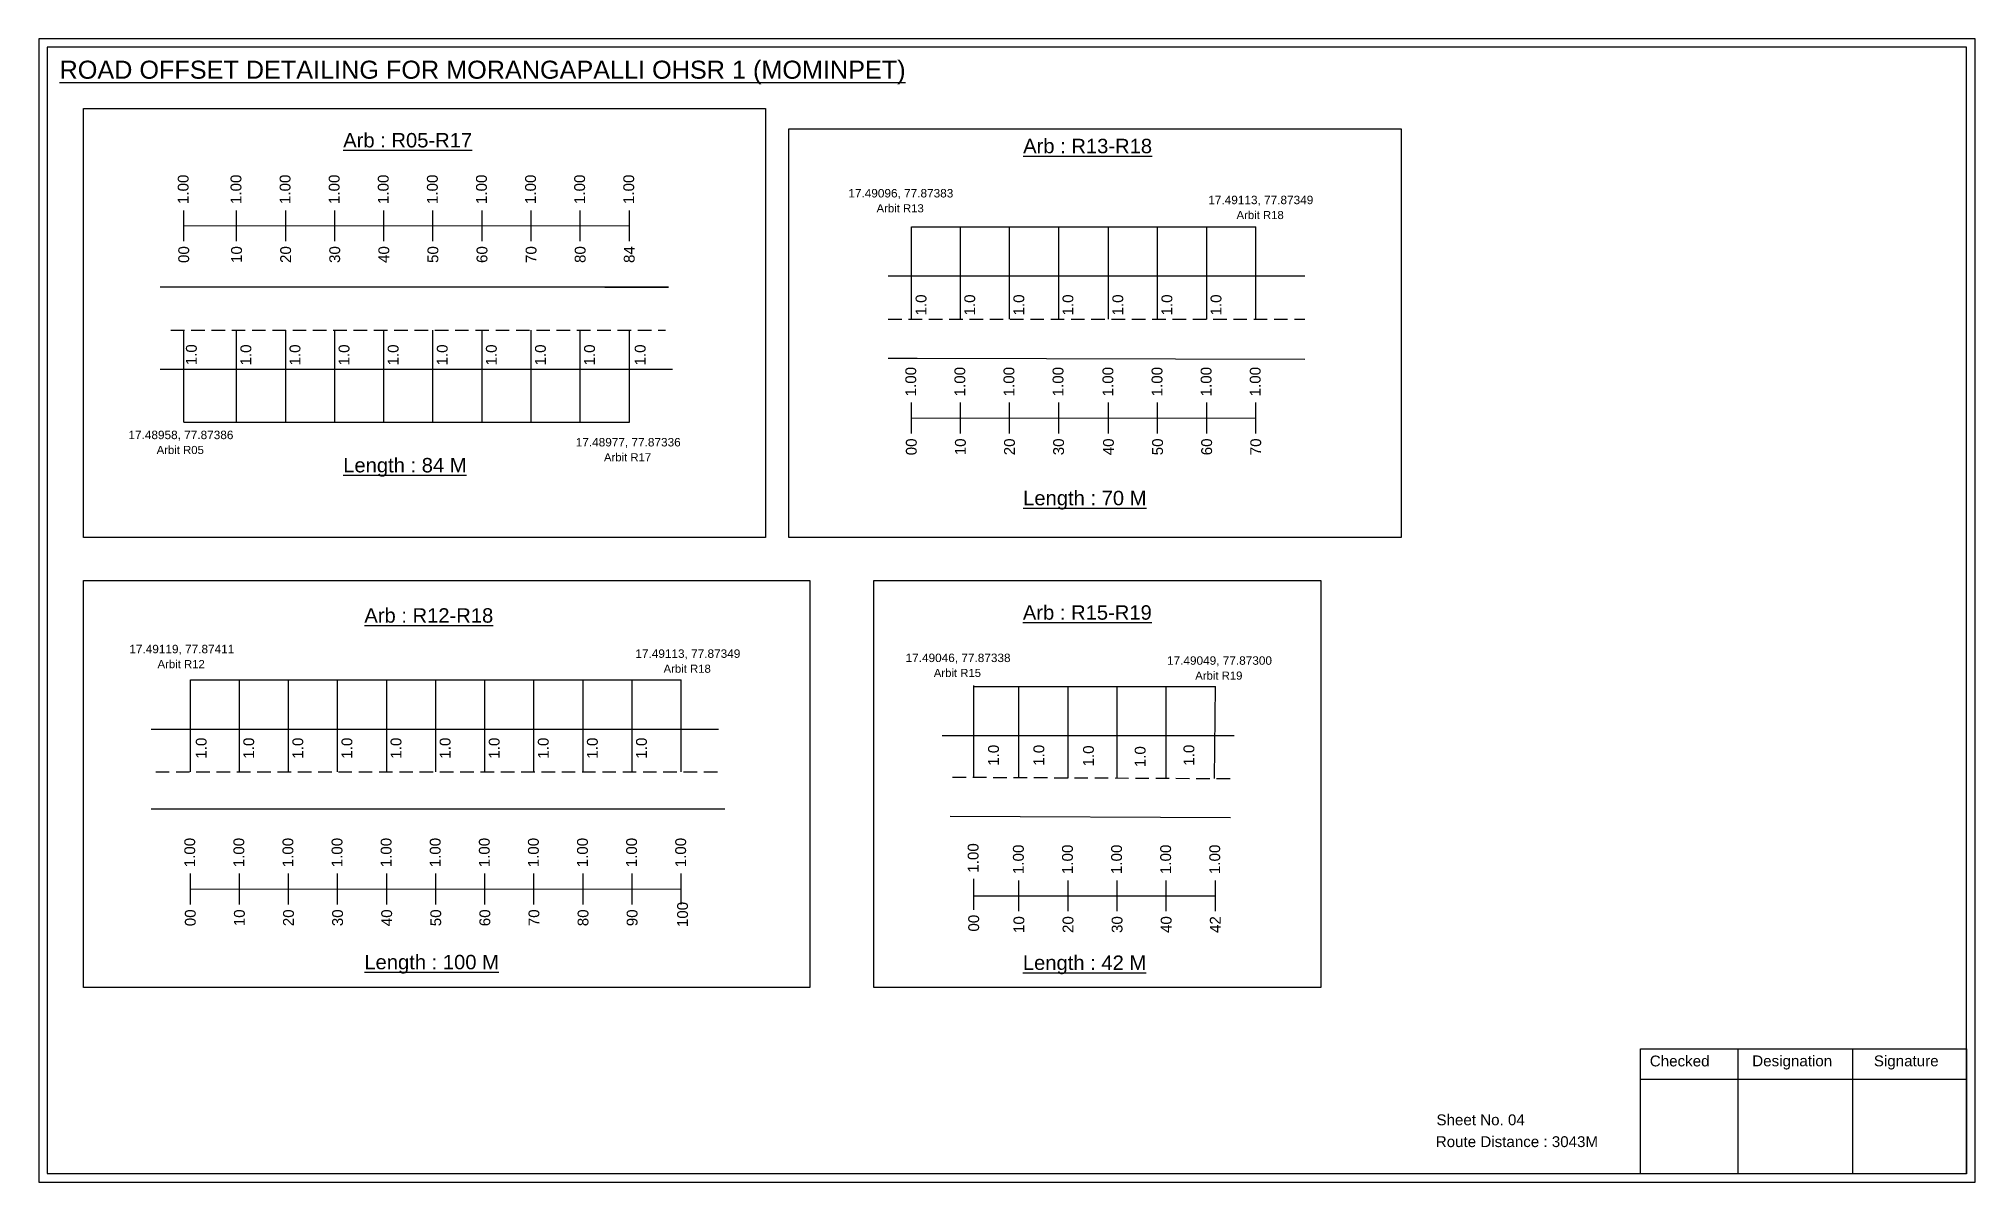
# Model space of a CAD drawing. Header units: inches. Extents: x 2380 to 8136, y 269 to 3641.
# Drawn here: x 5011 to 5547, y 1175 to 1492 of the extents above; entities that cross this region are included whole.
import ezdxf

# ---------------------------------------------------------------- set-up
doc = ezdxf.new("R2010")
doc.units = ezdxf.units.IN
doc.header["$MEASUREMENT"] = 0
doc.linetypes.add('DASHED2', pattern=[0.375, 0.25, -0.125])
doc.layers.add('PDF_Geometry', color=7, linetype='Continuous')
doc.layers.add('PDF_Text', color=5, linetype='Continuous')
doc.styles.add('PDF Arial', font='arial.ttf')
doc.styles.get("Standard").update_dxf_attribs({"font": 'arial.ttf'})

msp = doc.modelspace()

# ---------------------------------------------------------------- texts
at = {"color": 242, "true_color": 0xcd2027}
for s, height, p in [('%%UROAD OFFSET DETAILING FOR MORANGAPALLI OHSR 1 (MOMINPET)', 5, (5016.34, 1480.88)), ('%%UArb : R05-R17', 4, (5094.92, 1461.85)), ('%%UArb : R13-R18', 4, (5283.28, 1460.25)), ('%%ULength : 84 M', 4, (5094.92, 1371.85)), ('%%ULength : 70 M', 4, (5283.28, 1362.75)), ('%%UArb : R12-R18', 4, (5100.77, 1330.23)), ('%%UArb : R15-R19', 4, (5283.2, 1331.05)), ('%%ULength : 100 M', 4, (5100.77, 1234.23)), ('%%ULength : 42 M', 4, (5283.2, 1234.05))]:
    msp.add_text(s, height=height, dxfattribs=at).set_placement(p)
at = {"color": 217, "true_color": 0x93278f}
for s, p in [('1.00', (5052.08, 1446.17)), ('1.00', (5066.71, 1446.17)), ('1.00', (5080.31, 1446.17)), ('1.00', (5093.91, 1446.17)), ('1.00', (5107.51, 1446.17)), ('1.00', (5121.11, 1446.17)), ('1.00', (5134.71, 1446.17)), ('1.00', (5148.31, 1446.17)), ('1.00', (5161.91, 1446.17)), ('1.00', (5175.51, 1446.17)), ('00', (5052.23, 1429.85)), ('10', (5066.86, 1429.85)), ('20', (5080.46, 1429.85)), ('30', (5094.06, 1429.85)), ('40', (5107.66, 1429.85)), ('50', (5121.26, 1429.85)), ('60', (5134.86, 1429.85)), ('70', (5148.46, 1429.85)), ('80', (5162.06, 1429.85)), ('84', (5175.66, 1429.85)), ('1.00', (5253.64, 1392.91)), ('1.00', (5267.24, 1392.91)), ('1.00', (5280.84, 1392.91)), ('1.00', (5294.44, 1392.91)), ('1.00', (5308.26, 1392.91)), ('1.00', (5321.86, 1392.91)), ('1.00', (5335.46, 1392.91)), ('1.00', (5349.06, 1392.91)), ('00', (5253.79, 1376.59)), ('10', (5267.39, 1376.59)), ('20', (5280.99, 1376.59)), ('30', (5294.59, 1376.59)), ('40', (5308.41, 1376.59)), ('50', (5322.01, 1376.59)), ('60', (5335.61, 1376.59)), ('70', (5349.21, 1376.59)), ('1.00', (5053.9, 1262.48)), ('1.00', (5067.5, 1262.48)), ('1.00', (5081.1, 1262.48)), ('1.00', (5094.7, 1262.48)), ('1.00', (5108.3, 1262.48)), ('1.00', (5121.9, 1262.48)), ('1.00', (5135.5, 1262.48)), ('1.00', (5149.1, 1262.48)), ('1.00', (5162.7, 1262.48)), ('1.00', (5176.3, 1262.48)), ('1.00', (5189.9, 1262.48)), ('1.00', (5270.92, 1260.99)), ('1.00', (5283.45, 1260.6)), ('1.00', (5297.05, 1260.6)), ('1.00', (5310.65, 1260.6)), ('1.00', (5324.25, 1260.6)), ('1.00', (5337.85, 1260.6)), ('00', (5054.05, 1246.16)), ('10', (5067.65, 1246.16)), ('20', (5081.25, 1246.16)), ('30', (5094.85, 1246.16)), ('40', (5108.45, 1246.16)), ('50', (5122.05, 1246.16)), ('60', (5135.65, 1246.16)), ('70', (5149.25, 1246.16)), ('80', (5162.85, 1246.16)), ('90', (5176.45, 1246.16)), ('100', (5190.42, 1245.91)), ('00', (5271.07, 1244.67)), ('10', (5283.6, 1244.28)), ('20', (5297.2, 1244.28)), ('30', (5310.8, 1244.28)), ('40', (5324.4, 1244.28)), ('42', (5338, 1244.28))]:
    msp.add_text(s, height=3, rotation=90, dxfattribs=at).set_placement(p)
at = {"color": 5}
for s, height, p in [('17.49096, 77.87383', 2.34, (5234.85, 1448)), ('17.49113, 77.87349', 2.34, (5334.57, 1446.14)), ('Arbit R13', 2.246, (5242.67, 1443.87)), ('Arbit R18', 2.246, (5342.39, 1442.01)), ('17.48958, 77.87386', 2.34, (5035.42, 1381.06)), ('Arbit R05', 2.246, (5043.24, 1376.94)), ('17.48977, 77.87336', 2.34, (5159.33, 1379.04)), ('Arbit R17', 2.246, (5167.15, 1374.91)), ('17.49119, 77.87411', 2.34, (5035.66, 1321.76)), ('Arbit R12', 2.246, (5043.48, 1317.63)), ('17.49113, 77.87349', 2.34, (5175.85, 1320.49)), ('17.49046, 77.87338', 2.34, (5250.71, 1319.32)), ('17.49049, 77.87300', 2.34, (5323.13, 1318.57)), ('Arbit R18', 2.246, (5183.67, 1316.36)), ('Arbit R15', 2.246, (5258.53, 1315.19)), ('Arbit R19', 2.246, (5330.95, 1314.45))]:
    msp.add_text(s, height=height, dxfattribs=at).set_placement(p)
for p in [(5256.49, 1415.31), (5269.98, 1415.31), (5283.58, 1415.31), (5297.18, 1415.31), (5311, 1415.31), (5324.6, 1415.31), (5338.2, 1415.31), (5054.35, 1401.52), (5069.45, 1401.46), (5083.05, 1401.46), (5096.65, 1401.46), (5110.25, 1401.46), (5123.85, 1401.46), (5137.45, 1401.46), (5151.05, 1401.46), (5164.65, 1401.46), (5178.68, 1401.46), (5057.08, 1292.56), (5070.24, 1292.56), (5083.84, 1292.56), (5097.44, 1292.56), (5111.04, 1292.56), (5124.64, 1292.56), (5138.24, 1292.56), (5151.84, 1292.56), (5165.44, 1292.56), (5179.04, 1292.56), (5276.56, 1290.59), (5289.13, 1290.59), (5302.87, 1290.4), (5317.19, 1290.2), (5330.7, 1290.62)]:
    msp.add_text('1.0', height=3, rotation=90).set_placement(p)
for s, p in [('Sheet No. 04', (5397.78, 1191.04)), ('Route Distance : 3043M', (5397.59, 1184.99))]:
    msp.add_text(s, height=3).set_placement(p)
at = {"layer": 'PDF_Text', "color": 7, "attachment_point": 7, "style": 'PDF Arial'}
for s, insert, char_height in [('Checked', (5456.88, 1207.29), 3.001), ('Designation', (5485.26, 1206.46), 3.0006), ('Signature', (5518.94, 1206.46), 3.001)]:
    msp.add_mtext(s, dxfattribs=dict(at, insert=insert, char_height=char_height))

# ---------------------------------------------------------------- linework, layer by layer
at = {"color": 217, "true_color": 0x93278f}
for p, q in [((5050.75, 1435.87), (5050.75, 1444.43)), ((5065.38, 1435.87), (5065.38, 1444.43)), ((5078.98, 1435.87), (5078.98, 1444.43)), ((5092.58, 1435.87), (5092.58, 1444.43)), ((5106.18, 1435.87), (5106.18, 1444.43)), ((5119.78, 1435.87), (5119.78, 1444.43)), ((5133.38, 1435.87), (5133.38, 1444.43)), ((5146.98, 1435.87), (5146.98, 1444.43)), ((5160.58, 1435.87), (5160.58, 1444.43)), ((5174.18, 1435.87), (5174.18, 1444.43)), ((5050.75, 1440.15), (5174.18, 1440.22)), ((5252.32, 1382.61), (5252.32, 1391.17)), ((5265.92, 1382.61), (5265.92, 1391.17)), ((5279.52, 1382.61), (5279.52, 1391.17)), ((5293.12, 1382.61), (5293.12, 1391.17)), ((5306.93, 1382.61), (5306.93, 1391.17)), ((5320.53, 1382.61), (5320.53, 1391.17)), ((5334.13, 1382.61), (5334.13, 1391.17)), ((5347.73, 1382.61), (5347.73, 1391.17)), ((5252.32, 1386.88), (5347.73, 1386.95)), ((5052.57, 1252.18), (5052.57, 1260.74)), ((5066.17, 1252.18), (5066.17, 1260.74)), ((5079.77, 1252.18), (5079.77, 1260.74)), ((5093.37, 1252.18), (5093.37, 1260.74)), ((5106.97, 1252.18), (5106.97, 1260.74)), ((5120.57, 1252.18), (5120.57, 1260.74)), ((5134.17, 1252.18), (5134.17, 1260.74)), ((5147.77, 1252.18), (5147.77, 1260.74)), ((5161.37, 1252.18), (5161.37, 1260.74)), ((5174.97, 1252.18), (5174.97, 1260.74)), ((5188.57, 1252.18), (5188.57, 1260.74)), ((5052.57, 1256.45), (5188.57, 1256.48)), ((5269.6, 1250.69), (5269.6, 1259.25)), ((5282.12, 1250.31), (5282.12, 1258.86)), ((5295.72, 1250.31), (5295.72, 1258.86)), ((5309.32, 1250.31), (5309.32, 1258.86)), ((5322.92, 1250.31), (5322.92, 1258.86)), ((5336.52, 1250.31), (5336.52, 1258.86)), ((5269.6, 1254.58), (5336.52, 1254.59))]:
    msp.add_line(p, q, dxfattribs=at)
at = {"color": 5}
for p, q in [((5252.32, 1439.84), (5347.73, 1439.84)), ((5050.75, 1385.73), (5174.18, 1385.73)), ((5052.57, 1314.42), (5188.57, 1314.42)), ((5269.6, 1312.54), (5336.52, 1312.54))]:
    msp.add_line(p, q, dxfattribs=at)
for p, q in [((5252.32, 1414.31), (5252.32, 1439.84)), ((5265.92, 1414.31), (5265.92, 1439.84)), ((5279.52, 1414.31), (5279.52, 1439.84)), ((5293.12, 1414.31), (5293.12, 1439.84)), ((5306.93, 1414.31), (5306.93, 1439.84)), ((5320.53, 1414.31), (5320.53, 1439.84)), ((5334.13, 1414.31), (5334.13, 1439.84)), ((5347.73, 1414.31), (5347.73, 1439.84)), ((5185.06, 1423.15), (5044.2, 1423.15)), ((5167.43, 1423.15), (5185.06, 1423.15)), ((5361.33, 1426.19), (5245.91, 1426.19)), ((5050.75, 1385.73), (5050.75, 1411.27)), ((5065.38, 1385.73), (5065.38, 1411.27)), ((5078.98, 1385.73), (5078.98, 1411.27)), ((5092.58, 1385.73), (5092.58, 1411.27)), ((5106.18, 1385.73), (5106.18, 1411.27)), ((5119.78, 1385.73), (5119.78, 1411.27)), ((5133.38, 1385.73), (5133.38, 1411.27)), ((5146.98, 1385.73), (5146.98, 1411.27)), ((5160.58, 1385.73), (5160.58, 1411.27)), ((5174.18, 1385.73), (5174.18, 1411.27)), ((5044.2, 1400.47), (5076.31, 1400.47)), ((5076.31, 1400.47), (5186.18, 1400.47)), ((5245.91, 1403.51), (5253.96, 1403.51)), ((5253.96, 1403.51), (5361.33, 1403.21)), ((5052.57, 1288.88), (5052.57, 1314.42)), ((5066.17, 1288.88), (5066.17, 1314.42)), ((5079.77, 1288.88), (5079.77, 1314.42)), ((5093.37, 1288.88), (5093.37, 1314.42)), ((5106.97, 1288.88), (5106.97, 1314.42)), ((5120.57, 1288.88), (5120.57, 1314.42)), ((5134.17, 1288.88), (5134.17, 1314.42)), ((5147.77, 1288.88), (5147.77, 1314.42)), ((5161.37, 1288.88), (5161.37, 1314.42)), ((5174.97, 1288.88), (5174.97, 1314.42)), ((5188.57, 1288.88), (5188.57, 1314.42)), ((5269.6, 1287.31), (5269.6, 1312.84)), ((5282.12, 1287.26), (5282.12, 1312.54)), ((5295.72, 1287.2), (5295.72, 1312.54)), ((5309.32, 1287.26), (5309.32, 1312.54)), ((5322.92, 1287.01), (5322.92, 1312.54)), ((5336.29, 1287.04), (5336.52, 1312.54)), ((5041.69, 1300.77), (5198.85, 1300.77)), ((5341.77, 1298.87), (5260.81, 1298.87)), ((5200.67, 1278.58), (5041.69, 1278.58)), ((5263.02, 1276.66), (5340.75, 1276.23))]:
    msp.add_line(p, q)
at = {"linetype": 'DASHED2', "ltscale": 15}
for p, q in [((5047.17, 1411.27), (5184.21, 1411.27)), ((5245.91, 1414.31), (5361.33, 1414.31)), ((5042.97, 1288.88), (5198.85, 1288.88)), ((5263.74, 1287.45), (5342.02, 1287.04))]:
    msp.add_line(p, q, dxfattribs=at)
for points in [[(5022.98, 1472.68), (5211.9, 1472.68), (5211.9, 1353.86), (5022.98, 1353.86)], [(5218.39, 1467.01), (5388, 1467.01), (5388, 1353.86), (5218.39, 1353.86)], [(5022.98, 1341.9), (5224.22, 1341.9), (5224.22, 1229.22), (5022.98, 1229.22)], [(5241.89, 1341.9), (5365.7, 1341.9), (5365.7, 1229.22), (5241.89, 1229.22)]]:
    msp.add_lwpolyline(points, close=True)
at = {"layer": 'PDF_Geometry'}
for points in [[(5010.57, 1491.96), (5010.57, 1175.25), (5547.04, 1175.25), (5547.04, 1491.96)], [(5012.89, 1489.63), (5012.89, 1177.67), (5544.62, 1177.67), (5544.62, 1489.63)]]:
    msp.add_lwpolyline(points, close=True, dxfattribs=at)
at = {"layer": 'PDF_Geometry', "color": 242, "true_color": 0xcc1f26}
msp.add_lwpolyline([(5544.62, 1177.57), (5454.28, 1177.57), (5454.28, 1212.18), (5544.62, 1212.18)], close=True, dxfattribs=at)
for points in [[(5481.26, 1212.18), (5481.26, 1177.57)], [(5512.99, 1212.18), (5512.99, 1177.57)], [(5454.28, 1203.81), (5544.62, 1203.81)]]:
    msp.add_lwpolyline(points, dxfattribs=at)

msp.set_redraw_order([(e.dxf.handle, doc.entitydb.next_handle()) for e in msp.query("TEXT MTEXT ATTDEF DIMENSION ARC_DIMENSION")])  # texts and dimensions are drawn at this point

doc.saveas('drawing.dxf')
